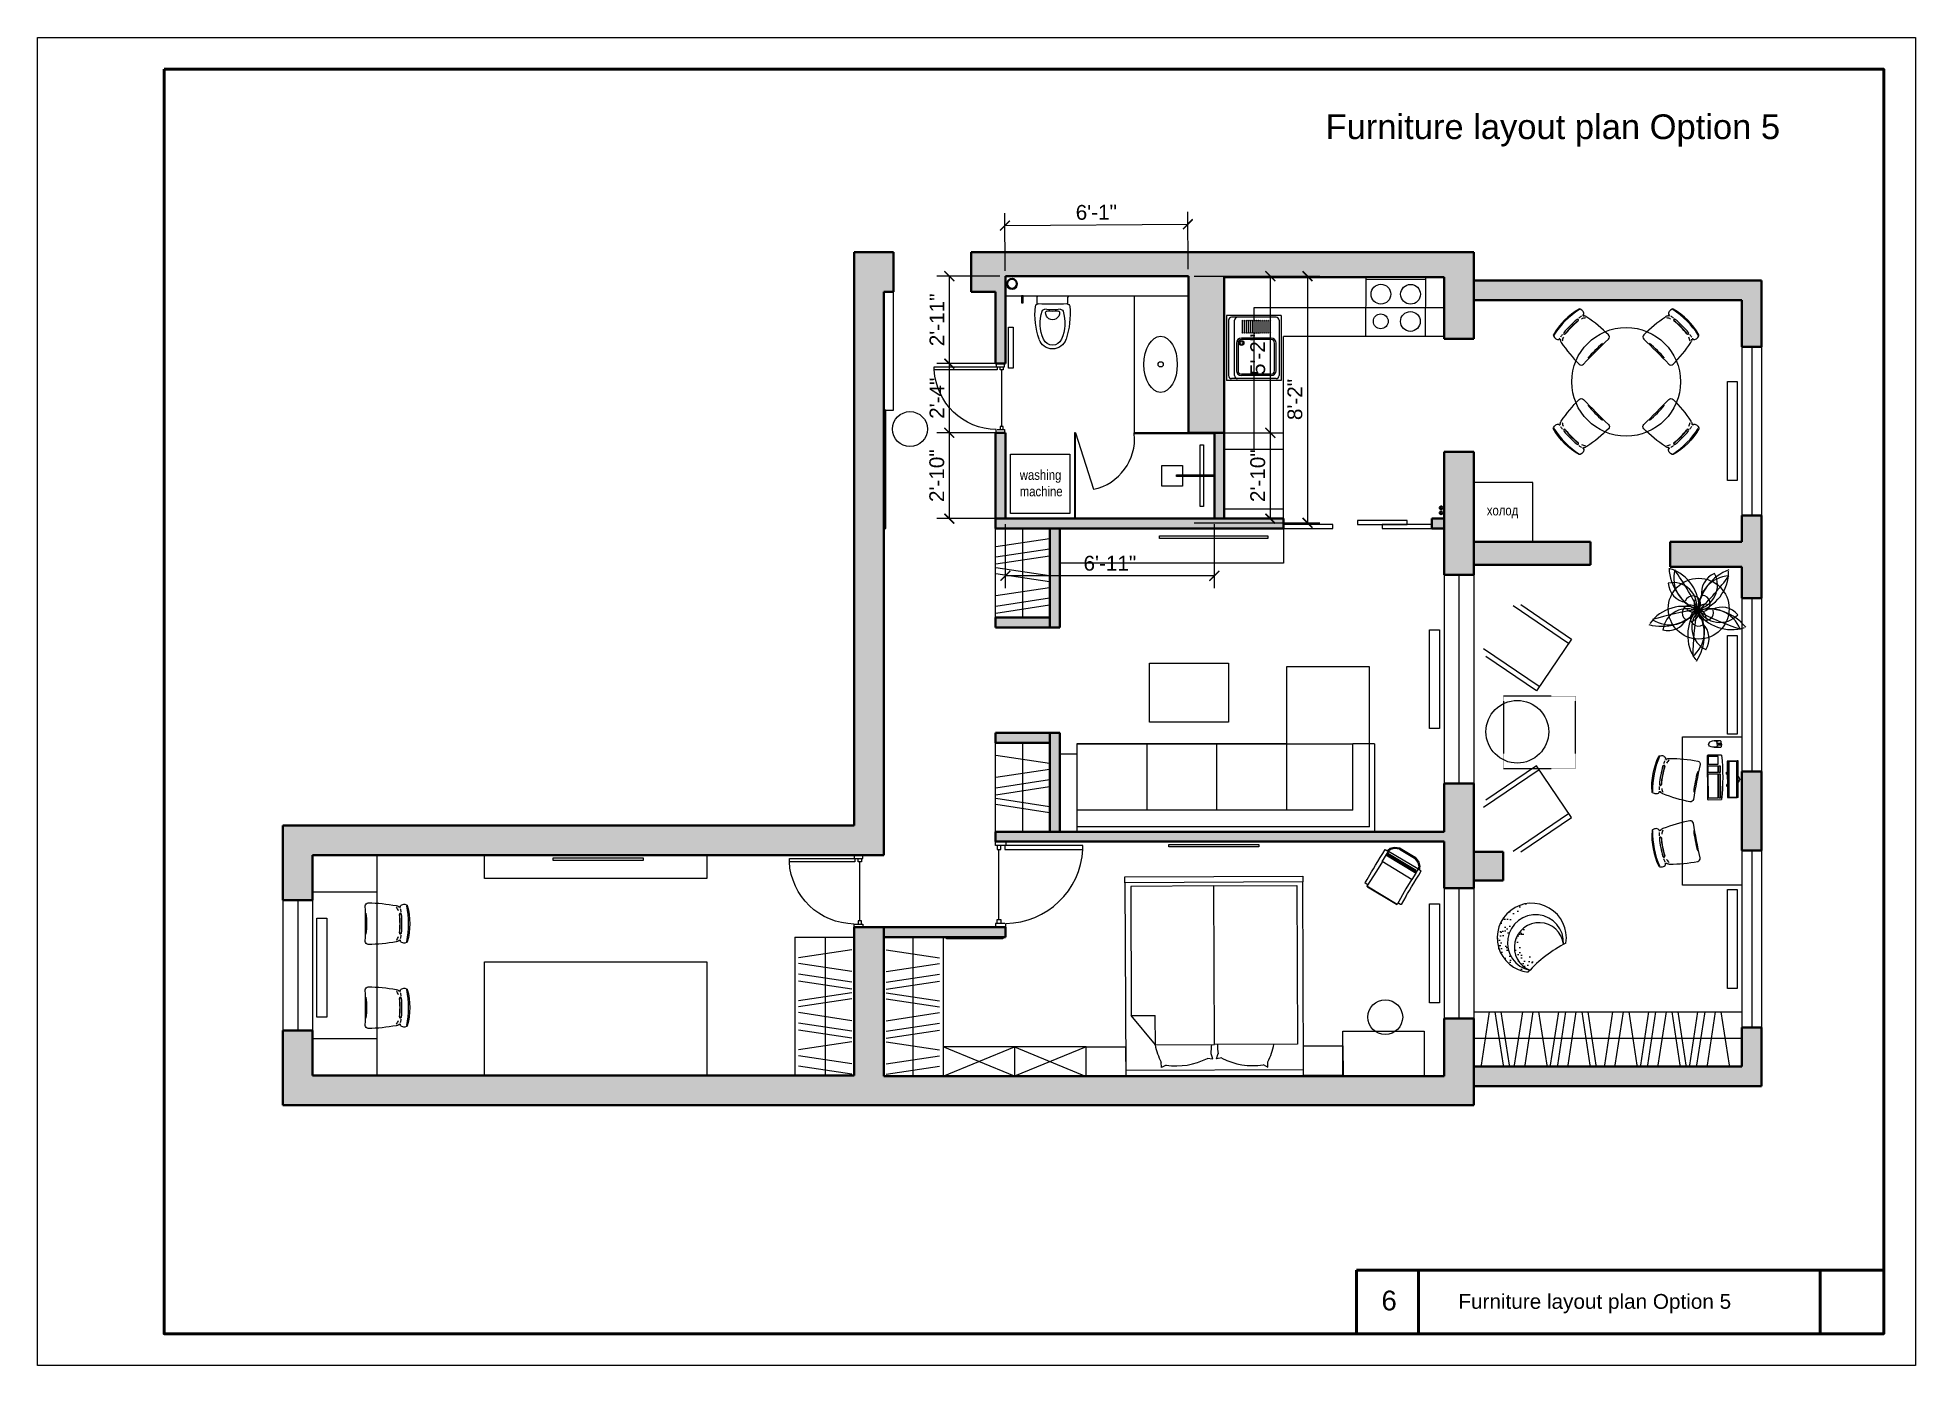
# Model space of a CAD drawing. Header units: millimetres. Extents: x -113694 to 67403, y -186630 to 63734.
# Drawn here: x -4067 to 14939, y -186630 to -173191 of the extents above; entities that cross this region are included whole.
import ezdxf

# ---------------------------------------------------------------- set-up
doc = ezdxf.new("R2010")
doc.units = ezdxf.units.MM
doc.header["$PDMODE"] = 3
doc.linetypes.add('ACAD_ISO03W100', pattern=[30, 12, -18])
doc.linetypes.add('DASHED2', pattern=[0.375, 0.25, -0.125])
for name, color, linetype, lineweight in [('0.5', 7, 'Continuous', 50), ('01 прерыпистая', 150, 'ACAD_ISO03W100', 20), ('07 размеры 0.2', 163, 'Continuous', 20), ('DVERI', 11, 'Continuous', 13), ('LEST', 32, 'Continuous', 15), ('MEBLEA', 5, 'Continuous', 18), ('Nadpisi', 240, 'Continuous', 9), ('STEN', 7, 'Continuous', 40), ('текст', 7, 'Continuous', 18)]:
    doc.layers.add(name, color=color, linetype=linetype, lineweight=lineweight)
for name, color, linetype in [('B-FURNITURE', 22, 'Continuous'), ('mebel', 5, 'Continuous'), ('RAZMER', 7, 'Continuous')]:
    doc.layers.add(name, color=color, linetype=linetype)
doc.layers.add('mobilier st', color=7, linetype='Continuous', lineweight=25, true_color=0xb5f6ac)
doc.styles.get("Standard").update_dxf_attribs({"font": 'arial.ttf'})
doc.dimstyles.new('Copy(2) of ISO-25', dxfattribs={"dimtxt": 150, "dimasz": 100, "dimexe": 125, "dimexo": 55, "dimgap": 50, "dimtad": 1, "dimdec": 0, "dimlfac": 0.03937, "dimlunit": 4, "dimtxsty": 'Standard', "dimblk": 'ARCHTICK', "dimcen": 200, "dimadec": 0, "dimazin": 0, "dimtfac": 1, "dimtdec": 0, "dimtmove": 1, "dimatfit": 3, "dimfxl": 1, "dimarcsym": 0})
picture_1 = doc.add_image_def('image1.jpg', size_in_pixel=(3000, 3000))

msp = doc.modelspace()

# ---------------------------------------------------------------- texts
for height, p in [(250, (8968.8, -174218.6)), (150, (10313.3, -186056.6))]:
    msp.add_text('Furniture layout plan Option 5', height=height).set_placement(p)
at = {"layer": 'mebel', "linetype": 'Continuous', "lineweight": 13, "char_height": 100, "attachment_point": 1}
for s, insert in [('{\\fArial Narrow|b0|i0|c0|p34;washing\\Pmachine}', (5874.4, -177567.2)), ('{\\fArial Narrow|b0|i0|c204|p34;холод}', (10601, -177926.7))]:
    msp.add_mtext_dynamic_manual_height_columns(s, width=2930.267, gutter_width=12.5, heights=[0], dxfattribs=dict(at, insert=insert))
at = {"layer": 'текст', "insert": (9534.6, -185872.4), "char_height": 200, "attachment_point": 1}
msp.add_mtext_dynamic_manual_height_columns('6', width=580.946, gutter_width=12.5, heights=[0], dxfattribs=at)

# ---------------------------------------------------------------- blocks, each defined once
blk = doc.blocks.new('К')
at = {"layer": 'mebel'}
for p, q in [((2793, -708), (3093, -708)), ((2793, -1108), (2793, -708)), ((2793, -708), (3093, -708)), ((3093, -708), (3093, -1108)), ((3033, -1108), (1133, -1108)), ((1133, -1108), (1133, -2908)), ((3093, -1108), (2793, -1108)), ((3093, -1108), (2793, -1108)), ((3005, -1469), (2951, -1468)), ((2980, -1518), (3005, -1469)), ((2918, -1989), (2867, -1972)), ((2918, -2027), (2867, -2044)), ((2911, -1934), (2918, -1989)), ((2911, -2082), (2918, -2027)), ((2775, -2606), (2478, -2849)), ((2478, -2849), (2478, -2606)), ((2775, -2606), (2478, -2606)), ((3005, -2547), (2951, -2548)), ((2980, -2497), (3005, -2547)), ((1133, -2908), (3033, -2908)), ((2793, -2908), (3093, -2908)), ((2793, -3308), (2793, -2908)), ((2793, -2908), (3093, -2908)), ((3093, -2908), (3093, -3308)), ((3093, -3308), (2793, -3308))]:
    blk.add_line(p, q, dxfattribs=at)
for points in [[(1133, -2908), (1073, -2908), (1073, -1108), (1133, -1108)], [(3033, -2908), (3093, -2908), (3093, -1108), (3033, -1108)]]:
    blk.add_lwpolyline(points, close=True, dxfattribs=at)
for points in [[(2775, -1168), (2775, -2008), (1170, -2008), (1170, -1168), (2775, -1168)], [(2775, -2606), (2775, -2008), (1170, -2008), (1170, -2849), (2478, -2849)]]:
    blk.add_lwpolyline(points, dxfattribs=at)
for centre, start, end in [((2641, -2074), 62.8708, 78.6112), ((2308, -1624), 332.8708, 8.9344), ((2770, -1298), 270.4421, 278.2141), ((2770, -2718), 81.7859, 89.5579), ((2308, -2392), 351.0656, 27.1292), ((2641, -1942), 281.3888, 297.1292)]:
    blk.add_arc(centre, 681, start, end, dxfattribs=at)
blk = doc.blocks.new('*U298')
at = {"color": 132, "lineweight": 13}
for p, q in [((40, 53), (0, 53)), ((0, 53), (0, -53)), ((40, -44), (40, 53)), ((81, 17), (807, 17)), ((807, 37), (807, -3)), ((847, 37), (807, 37)), ((847, -3), (847, 37)), ((888, 53), (888, -53)), ((0, -53), (40, -53)), ((807, -3), (847, -3)), ((888, -53), (847, -53)), ((807, -851), (847, -851))]:
    blk.add_line(p, q, dxfattribs=at)
at = {"color": 132, "lineweight": 13, "extrusion": (0, 0, -1)}
for p, q in [((40, -3), (40, 37)), ((40, 37), (81, 37)), ((81, 37), (81, -3)), ((847, -53), (847, 53)), ((847, 53), (888, 53)), ((81, -3), (40, -3)), ((807, -44), (807, -851)), ((847, -44), (807, -44)), ((847, -851), (847, -44))]:
    blk.add_line(p, q, dxfattribs=at)
at = {"color": 132, "lineweight": 13}
blk.add_arc((849, -43), 809, 180.7498, 267.0036, dxfattribs=at)
blk = doc.blocks.new('m_62')
for p, q in [((-26.133573, -1.707077), (-25.478005, 1.160455)), ((-25.632298, -1.821136), (-25.007057, 0.954247)), ((-25.478005, 1.160455), (-23.761814, 3.658938)), ((-25.007057, 0.954247), (-23.394215, 3.299642)), ((-20.299363, 4.335547), (-24.12368, -12.513614)), ((-23.761814, 3.658938), (-21.992796, 4.925037)), ((-23.394215, 3.299642), (-21.807545, 4.445815)), ((-19.303566, 3.727436), (-22.972339, -12.436414)), ((-22.53794, -12.780619), (-18.763256, 3.849864)), ((-22.488576, -12.790489), (-18.709033, 3.861404)), ((-18.332082, 4.170895), (-22.277712, -13.212705)), ((-18.446558, 3.80168), (-22.226101, -12.850213)), ((-22.015237, -13.272428), (-18.069631, 4.111195)), ((-21.992796, 4.925037), (-20.127004, 5.137825)), ((-21.807545, 4.445815), (-20.244825, 4.618788)), ((-20.276588, 4.478812), (-20.308619, 4.337645)), ((-20.308619, 4.337645), (-20.286768, 4.332662)), ((-19.903665, 6.121826), (-20.276588, 4.478812)), ((-20.106518, 4.463124), (-18.4511, 4.086495)), ((-19.871604, 6.262994), (-19.903665, 6.121826)), ((-17.497611, 5.722857), (-19.871604, 6.262994)), ((-18.763256, 3.849864), (-19.303566, 3.727436)), ((-18.763256, 3.849864), (-18.714183, 3.838706)), ((-18.709033, 3.861404), (-18.446558, 3.80168)), ((-18.446558, 3.80168), (-18.417382, 3.795052)), ((-18.378001, -14.099979), (-14.432376, 3.283644)), ((-18.069631, 4.111195), (-18.332082, 4.170895)), ((-14.432376, 3.283644), (-18.069631, 4.111195)), ((-15.167945, 5.192828), (-17.497611, 5.722857)), ((-12.908619, 4.678774), (-15.167945, 5.192828)), ((-14.860838, 3.381109), (-14.804202, 3.368235)), ((-14.493459, 3.014588), (-8.815014, 1.722646)), ((-10.745632, 4.186654), (-12.908619, 4.678774)), ((-8.720141, 3.725815), (-10.745632, 4.186654)), ((-8.815014, 1.722646), (0, 0)), ((-6.869214, 3.304696), (-8.720141, 3.725815)), ((-5.212718, 2.927804), (-6.869214, 3.304696)), ((-5.212718, 2.927804), (-0.590282, 1.876116)), ((0, 0), (-3.94563, -17.383623)), ((-0.478708, 1.702285), (-0.822609, 0.187159)), ((-0.590282, 1.876116), (-0.478708, 1.702285)), ((0.022948, -0.005221), (0, 0)), ((-27.44075, -7.490015), (-26.133573, -1.707077)), ((-27.44075, -7.490015), (-26.906567, -10.384226)), ((-26.926857, -7.500863), (-26.427173, -10.199451)), ((-26.924434, -7.513949), (-25.632298, -1.821136)), ((-3.922683, -17.388844), (0.022948, -0.005221)), ((-0.059813, -0.38166), (-3.839355, -17.033577)), ((-3.816384, -17.038798), (-0.036841, -0.386882)), ((-0.036841, -0.386882), (-0.062352, -0.381064)), ((-0.062352, -0.381064), (-0.059813, -0.38166)), ((-0.059813, -0.38166), (-0.036841, -0.386882)), ((-26.906567, -10.384226), (-25.77998, -12.193441)), ((-26.427173, -10.199451), (-25.421047, -11.826253)), ((-25.77998, -12.193441), (-24.261331, -13.088727)), ((-25.421047, -11.826253), (-24.144363, -12.573433)), ((-24.571365, -14.454651), (-24.134349, -12.529325)), ((-22.197365, -14.994788), (-24.571365, -14.454651)), ((-24.134349, -12.529325), (-22.221386, -12.964559)), ((-24.12368, -12.513614), (-22.31909, -12.924194)), ((-22.31909, -12.924194), (-23.991429, -12.543702)), ((-23.991429, -12.543702), (-23.298096, -12.70144)), ((-22.972339, -12.436414), (-22.53794, -12.780619)), ((-22.53794, -12.780619), (-22.197365, -12.858128)), ((-22.488576, -12.790489), (-22.226101, -12.850213)), ((-22.197365, -12.856865), (-22.488576, -12.790489)), ((-22.277712, -13.212705), (-18.378001, -14.099979)), ((-22.226101, -12.850213), (-22.197365, -12.856865)), ((-19.8677, -15.524816), (-22.197365, -14.994788)), ((-17.60835, -16.038871), (-19.8677, -15.524816)), ((-18.378001, -14.099979), (-18.788427, -14.006591)), ((-18.321681, -13.851809), (-12.642336, -15.143967)), ((-15.445387, -16.530991), (-17.60835, -16.038871)), ((-13.419896, -16.99183), (-15.445387, -16.530991)), ((-11.568945, -17.412949), (-13.419896, -16.99183)), ((-12.642336, -15.143967), (-3.922683, -17.388844)), ((-9.912449, -17.789841), (-11.568945, -17.412949)), ((-8.470291, -18.117976), (-9.912449, -17.789841)), ((-7.270682, -18.390894), (-8.470291, -18.117976)), ((-6.334716, -18.603849), (-7.270682, -18.390894)), ((-5.671483, -18.754721), (-6.334716, -18.603849)), ((-5.290013, -18.841529), (-5.671483, -18.754721)), ((-5.114382, -18.733025), (-5.290013, -18.841529)), ((-4.765749, -17.197013), (-5.114382, -18.733025)), ((-3.841918, -17.032981), (-3.816384, -17.038798))]:
    blk.add_line(p, q)
blk = doc.blocks.new('*U300')
at = {"color": 132, "lineweight": 13}
for p, q in [((34, 45), (0, 45)), ((0, 45), (0, -45)), ((34, -37), (34, 45)), ((68, 14), (679, 14)), ((679, 31), (679, -3)), ((713, 31), (679, 31)), ((713, -3), (713, 31)), ((747, 45), (747, -45)), ((0, -45), (34, -45)), ((679, -3), (713, -3)), ((747, -45), (713, -45)), ((679, -715), (713, -715))]:
    blk.add_line(p, q, dxfattribs=at)
at = {"color": 132, "lineweight": 13, "extrusion": (0, 0, -1)}
for p, q in [((34, -3), (34, 31)), ((34, 31), (68, 31)), ((68, 31), (68, -3)), ((713, -45), (713, 45)), ((713, 45), (747, 45)), ((68, -3), (34, -3)), ((679, -37), (679, -715)), ((713, -37), (679, -37)), ((713, -715), (713, -37))]:
    blk.add_line(p, q, dxfattribs=at)
at = {"color": 132, "lineweight": 13}
blk.add_arc((714, -36), 680, 180.7498, 267.0036, dxfattribs=at)
blk = doc.blocks.new('WC_PLAN')
for p, q in [((0, 145), (0, -145)), ((83, 156), (12, 156)), ((83, -156), (12, -156))]:
    blk.add_line(p, q)
for centre, radius, start, end in [((12, 145), 11.7, 90, 180), ((108, 147), 26.7, 95.7276, 181.453), ((-5668, 0), 5751, 358.547, 1.453), ((185, -620), 798, 71.4274, 95.7276), ((162, 81), 26.7, 107.6899, 188.4576), ((-380, 0), 521, 351.5424, 8.4576), ((168, 55), 15.6, 94.2036, 187.252), ((-261, 0), 417, 352.748, 7.252), ((276, -277), 402, 66.062, 107.6899), ((172, 0), 70.4, 265.7964, 94.2036), ((394, 0), 143, 288.5726, 71.4274), ((399, 0), 99, 293.938, 66.062), ((12, -145), 11.7, 180, 270), ((108, -147), 26.7, 178.547, 264.2724), ((185, 620), 798, 264.2724, 288.5726), ((162, -81), 26.7, 171.5424, 252.3101), ((168, -55), 15.6, 172.748, 265.7964), ((276, 277), 402, 252.3101, 293.938)]:
    blk.add_arc(centre, radius, start, end)
blk = doc.blocks.new('COOKER')
at = {"linetype": 'Continuous'}
h = blk.add_hatch(dxfattribs=at)
h.set_pattern_fill('EMPTY_FILL', color=0, scale=1000000000.0, style=0)
h.set_pattern_definition([(0, (1000000000, 1000000000), (0, 1000000000), [0.01, -1000000000])])
h.paths.add_polyline_path([(-300, 0), (-300, -600), (300, -600), (300, 0)], flags=0)
at = {"layer": 'MEBLEA', "color": 0, "linetype": 'ByBlock'}
for p, q in [((-300, 0), (300, 0)), ((-300, -600), (-300, 0)), ((300, 0), (300, -600)), ((-300, -25), (300, -25)), ((300, -600), (-300, -600))]:
    blk.add_line(p, q, dxfattribs=at)
for centre, radius in [((-150, -175), 100), ((150, -175), 100), ((-150, -450), 75), ((150, -450), 100)]:
    blk.add_circle(centre, radius, dxfattribs=at)
blk = doc.blocks.new('*U301')
at = {"color": 132, "lineweight": 13}
for p, q in [((33, 43), (0, 43)), ((0, 43), (0, -43)), ((33, -35), (33, 43)), ((65, 14), (651, 14)), ((651, 30), (651, -3)), ((683, 30), (651, 30)), ((683, -3), (683, 30)), ((716, 43), (716, -43)), ((0, -43), (33, -43)), ((651, -3), (683, -3)), ((716, -43), (683, -43)), ((651, -686), (683, -686))]:
    blk.add_line(p, q, dxfattribs=at)
at = {"color": 132, "lineweight": 13, "extrusion": (0, 0, -1)}
for p, q in [((33, -3), (33, 30)), ((33, 30), (65, 30)), ((65, 30), (65, -3)), ((683, -43), (683, 43)), ((683, 43), (716, 43)), ((65, -3), (33, -3)), ((651, -35), (651, -686)), ((683, -35), (651, -35)), ((683, -686), (683, -35))]:
    blk.add_line(p, q, dxfattribs=at)
at = {"color": 132, "lineweight": 13}
blk.add_arc((685, -34), 652, 180.7498, 267.0036, dxfattribs=at)
blk = doc.blocks.new('_ArchTick')
at = {"color": 0, "linetype": 'ByBlock', "const_width": 0.15}
blk.add_lwpolyline([(-0.5, -0.5), (0.5, 0.5)], dxfattribs=at)
blk = doc.blocks.new('*D345')
at = {"layer": 'Defpoints', "color": 0, "ltscale": 3, "transparency": 16777216}
for p in [(7575, -175080), (5728, -175606), (7579, -175591)]:
    blk.add_point(p, dxfattribs=at)
at = {"layer": 'RAZMER', "color": 0, "lineweight": -2, "ltscale": 3, "transparency": 16777216}
for p, q in [((5728, -175551), (5723, -174969)), ((7579, -175536), (7574, -174955)), ((5724, -175094), (7575, -175080))]:
    blk.add_line(p, q, dxfattribs=at)
at = {"layer": 'RAZMER', "color": 0, "lineweight": -2, "ltscale": 3, "transparency": 16777216, "xscale": 100, "yscale": 100, "zscale": 100}
for p, rotation in [((5724, -175094), 180.4501229999646), ((7575, -175080), 0.450122999964658)]:
    blk.add_blockref('_ArchTick', p, dxfattribs=dict(at, rotation=rotation))
at = {"layer": 'RAZMER', "color": 0, "ltscale": 3, "transparency": 16777216, "insert": (6649, -174960), "char_height": 150, "attachment_point": 5, "rotation": 0.4501}
blk.add_mtext('6\'-1"', dxfattribs=at)
blk = doc.blocks.new('*D346')
at = {"layer": 'Defpoints', "color": 0, "ltscale": 3, "transparency": 16777216}
for p in [(5728, -175606), (5161, -176491), (5728, -176491)]:
    blk.add_point(p, dxfattribs=at)
at = {"layer": 'RAZMER', "color": 0, "lineweight": -2, "ltscale": 3, "transparency": 16777216}
for p, q in [((5673, -175606), (5036, -175606)), ((5161, -175606), (5161, -176491)), ((5673, -176491), (5036, -176491))]:
    blk.add_line(p, q, dxfattribs=at)
at = {"layer": 'RAZMER', "color": 0, "lineweight": -2, "ltscale": 3, "transparency": 16777216, "xscale": 100, "yscale": 100, "zscale": 100}
for p, rotation in [((5161, -175606), 90), ((5161, -176491), 270)]:
    blk.add_blockref('_ArchTick', p, dxfattribs=dict(at, rotation=rotation))
at = {"layer": 'RAZMER', "color": 0, "ltscale": 3, "transparency": 16777216, "insert": (5036, -176048), "char_height": 150, "attachment_point": 5, "rotation": 90}
blk.add_mtext('2\'-11"', dxfattribs=at)
blk = doc.blocks.new('*D347')
at = {"layer": 'Defpoints', "color": 0, "ltscale": 3, "transparency": 16777216}
for p in [(5728, -176491), (5161, -177191), (5728, -177191)]:
    blk.add_point(p, dxfattribs=at)
at = {"layer": 'RAZMER', "color": 0, "lineweight": -2, "ltscale": 3, "transparency": 16777216}
for p, q in [((5673, -176491), (5036, -176491)), ((5161, -176491), (5161, -177191)), ((5673, -177191), (5036, -177191))]:
    blk.add_line(p, q, dxfattribs=at)
at = {"layer": 'RAZMER', "color": 0, "lineweight": -2, "ltscale": 3, "transparency": 16777216, "xscale": 100, "yscale": 100, "zscale": 100}
for p, rotation in [((5161, -176491), 90), ((5161, -177191), 270)]:
    blk.add_blockref('_ArchTick', p, dxfattribs=dict(at, rotation=rotation))
at = {"layer": 'RAZMER', "color": 0, "ltscale": 3, "transparency": 16777216, "insert": (5036, -176841), "char_height": 150, "attachment_point": 5, "rotation": 90}
blk.add_mtext('2\'-4"', dxfattribs=at)
blk = doc.blocks.new('*D348')
at = {"layer": 'Defpoints', "color": 0, "ltscale": 3, "transparency": 16777216}
for p in [(5728, -177191), (5161, -178060), (5728, -178060)]:
    blk.add_point(p, dxfattribs=at)
at = {"layer": 'RAZMER', "color": 0, "lineweight": -2, "ltscale": 3, "transparency": 16777216}
for p, q in [((5673, -177191), (5036, -177191)), ((5161, -177191), (5161, -178060)), ((5673, -178060), (5036, -178060))]:
    blk.add_line(p, q, dxfattribs=at)
at = {"layer": 'RAZMER', "color": 0, "lineweight": -2, "ltscale": 3, "transparency": 16777216, "xscale": 100, "yscale": 100, "zscale": 100}
for p, rotation in [((5161, -177191), 90), ((5161, -178060), 270)]:
    blk.add_blockref('_ArchTick', p, dxfattribs=dict(at, rotation=rotation))
at = {"layer": 'RAZMER', "color": 0, "ltscale": 3, "transparency": 16777216, "insert": (5035, -177625), "char_height": 150, "attachment_point": 5, "rotation": 90}
blk.add_mtext('2\'-10"', dxfattribs=at)
blk = doc.blocks.new('*D349')
at = {"layer": 'Defpoints', "color": 0, "ltscale": 3, "transparency": 16777216}
for p in [(7583, -175606), (7583, -177191), (8410, -177191)]:
    blk.add_point(p, dxfattribs=at)
at = {"layer": 'RAZMER', "color": 0, "lineweight": -2, "ltscale": 3, "transparency": 16777216}
for p, q in [((7638, -175606), (8535, -175606)), ((8410, -175606), (8410, -177191)), ((7638, -177191), (8535, -177191))]:
    blk.add_line(p, q, dxfattribs=at)
at = {"layer": 'RAZMER', "color": 0, "lineweight": -2, "ltscale": 3, "transparency": 16777216, "xscale": 100, "yscale": 100, "zscale": 100}
for p, rotation in [((8410, -175606), 90), ((8410, -177191), 270)]:
    blk.add_blockref('_ArchTick', p, dxfattribs=dict(at, rotation=rotation))
at = {"layer": 'RAZMER', "color": 0, "ltscale": 3, "transparency": 16777216, "insert": (8283, -176398), "char_height": 150, "attachment_point": 5, "rotation": 90}
blk.add_mtext('5\'-2"', dxfattribs=at)
blk = doc.blocks.new('*D350')
at = {"layer": 'Defpoints', "color": 0, "ltscale": 3, "transparency": 16777216}
for p in [(7843, -177191), (7843, -178060), (8410, -178060)]:
    blk.add_point(p, dxfattribs=at)
at = {"layer": 'RAZMER', "color": 0, "lineweight": -2, "ltscale": 3, "transparency": 16777216}
for p, q in [((7898, -177191), (8535, -177191)), ((8410, -177191), (8410, -178060)), ((7898, -178060), (8535, -178060))]:
    blk.add_line(p, q, dxfattribs=at)
at = {"layer": 'RAZMER', "color": 0, "lineweight": -2, "ltscale": 3, "transparency": 16777216, "xscale": 100, "yscale": 100, "zscale": 100}
for p, rotation in [((8410, -177191), 90), ((8410, -178060), 270)]:
    blk.add_blockref('_ArchTick', p, dxfattribs=dict(at, rotation=rotation))
at = {"layer": 'RAZMER', "color": 0, "ltscale": 3, "transparency": 16777216, "insert": (8283, -177625), "char_height": 150, "attachment_point": 5, "rotation": 90}
blk.add_mtext('2\'-10"', dxfattribs=at)
blk = doc.blocks.new('*D351')
at = {"layer": 'Defpoints', "color": 0, "ltscale": 3, "transparency": 16777216}
for p in [(5728, -178060), (7843, -178060), (5728, -178638)]:
    blk.add_point(p, dxfattribs=at)
at = {"layer": 'RAZMER', "color": 0, "lineweight": -2, "ltscale": 3, "transparency": 16777216}
for p, q in [((5728, -178115), (5728, -178763)), ((7843, -178115), (7843, -178763)), ((7843, -178638), (5728, -178638))]:
    blk.add_line(p, q, dxfattribs=at)
at = {"layer": 'RAZMER', "color": 0, "lineweight": -2, "ltscale": 3, "transparency": 16777216, "xscale": 100, "yscale": 100, "zscale": 100, "rotation": 180}
blk.add_blockref('_ArchTick', (5728, -178638), dxfattribs=at)
at = {"layer": 'RAZMER', "color": 0, "lineweight": -2, "ltscale": 3, "transparency": 16777216, "xscale": 100, "yscale": 100, "zscale": 100}
blk.add_blockref('_ArchTick', (7843, -178638), dxfattribs=at)
at = {"layer": 'RAZMER', "color": 0, "ltscale": 3, "transparency": 16777216, "insert": (6786, -178512), "char_height": 150, "attachment_point": 5}
blk.add_mtext('6\'-11"', dxfattribs=at)
blk = doc.blocks.new('*D352')
at = {"layer": 'Defpoints', "color": 0, "ltscale": 3, "transparency": 16777216}
for p in [(7583, -175606), (7583, -178102), (8786, -178102)]:
    blk.add_point(p, dxfattribs=at)
at = {"layer": 'RAZMER', "color": 0, "lineweight": -2, "ltscale": 3, "transparency": 16777216}
for p, q in [((7638, -175606), (8911, -175606)), ((8786, -175606), (8786, -178102)), ((7638, -178102), (8911, -178102))]:
    blk.add_line(p, q, dxfattribs=at)
at = {"layer": 'RAZMER', "color": 0, "lineweight": -2, "ltscale": 3, "transparency": 16777216, "xscale": 100, "yscale": 100, "zscale": 100}
for p, rotation in [((8786, -175606), 90), ((8786, -178102), 270)]:
    blk.add_blockref('_ArchTick', p, dxfattribs=dict(at, rotation=rotation))
at = {"layer": 'RAZMER', "color": 0, "ltscale": 3, "transparency": 16777216, "insert": (8659, -176854), "char_height": 150, "attachment_point": 5, "rotation": 90}
blk.add_mtext('8\'-2"', dxfattribs=at)
blk = doc.blocks.new('Stul3')
at = {"layer": 'Nadpisi', "ltscale": 0.02}
h = blk.add_hatch(dxfattribs=at)
h.set_pattern_fill('AR-SAND', color=256, scale=2, style=0)
h.set_pattern_definition([(37.5, (-176830.11, -74253.66), (-3.200063, 97.882647), [0, -77.216, 0, -86.36, 0, -82.55]), (7.5, (-176830.11, -74253.66), (89.90466, 143.36502), [0, -41.656, 0, -69.596, 0, -26.67]), (327.5, (-176892.59, -74253.66), (158.198474, 0.287437), [0, -25.4, 0, -91.44, 0, -119.38]), (317.5, (-176892.59, -74253.66), (152.71129, 44.58586), [0, -12.7, 0, -59.944, 0, -68.58])])
h.paths.add_polyline_path([(-72, 485), (-21, 515), (36, 515), (81, 547), (231, 495, 0.978128), (-243, -22, -0.005019), (-216, -17, -0.479569), (-135, 418), (-149, 445), (-78, 455)])
h.paths.add_polyline_path([(-106, 244), (-106, 300), (-39, 300), (-1, 359, 0.578968), (-216, -17, -0.039914), (0, 0), (-168, 40), (-118, 95), (-128, 154), (-175, 197)], flags=17)
for centre, radius, start, end in [((0, 231), 350, 313.7856, 226.2144), ((-1, 168), 284, 319.2949, 220.7491), ((0, 109), 250, 329.8611, 210.417), ((0, -1357), 1357, 79.7069, 100.2931)]:
    blk.add_arc(centre, radius, start, end, dxfattribs=at)
blk = doc.blocks.new('Comp 01')
at = {"layer": 'B-FURNITURE'}
for points in [[(49360, 83983), (49730, 83983)], [(49360, 83983), (49360, 83974)], [(49725, 83970), (49725, 83889), (49365, 83889), (49365, 83970)], [(49473, 83867), (49493, 83867)], [(49597, 83867), (49616, 83867)], [(49730, 83983), (49730, 83974)]]:
    blk.add_lwpolyline(points, dxfattribs=at)
for points in [[(49360, 83974), (49730, 83974), (49730, 83874), (49360, 83874)], [(49364, 83970), (49726, 83970), (49726, 83887), (49364, 83887)]]:
    blk.add_lwpolyline(points, close=True, dxfattribs=at)
at = {"layer": 'B-FURNITURE', "ltscale": 600}
for points in [[(49789, 83815), (49789, 83681, -0.414214), (49779, 83671), (49349, 83671, -0.414214), (49339, 83681), (49339, 83815)], [(49901, 83815), (49873, 83812, 0.305342), (49868, 83807), (49866, 83758, 0.129908), (49881, 83695, 0.287576), (49901, 83684, 0.554561)], [(49901, 83815), (49929, 83812, -0.305342), (49934, 83807), (49936, 83758, -0.129908), (49921, 83695, -0.287576), (49901, 83684, -0.554561)]]:
    blk.add_lwpolyline(points, format="xyb", dxfattribs=at)
at = {"layer": 'B-FURNITURE', "color": 253, "ltscale": 600}
for points in [[(49599, 83789), (49599, 83803), (49354, 83803), (49354, 83789)], [(49354, 83789), (49599, 83789)], [(49354, 83780), (49354, 83681), (49599, 83681)], [(49354, 83780), (49599, 83780)], [(49599, 83681), (49599, 83780)], [(49681, 83789), (49681, 83803), (49615, 83803), (49615, 83789)], [(49615, 83789), (49681, 83789)], [(49615, 83780), (49681, 83780)], [(49615, 83780), (49615, 83681), (49681, 83681)], [(49681, 83681), (49681, 83780)], [(49775, 83681), (49697, 83681), (49697, 83780)], [(49697, 83780), (49775, 83780)], [(49775, 83780), (49775, 83681)]]:
    blk.add_lwpolyline(points, dxfattribs=at)
for points in [[(49868, 83807, -0.060586), (49869, 83726, 1.11092)], [(49896, 83772, 0.218143), (49871, 83765, -2.120989)], [(49906, 83772, -0.218143), (49931, 83765, 2.120989)], [(49934, 83807, 0.060586), (49933, 83726, -1.11092)]]:
    blk.add_lwpolyline(points, format="xyb", dxfattribs=at)
at = {"layer": 'B-FURNITURE', "ltscale": 600}
blk.add_arc((49564, 81541), 2286, 84.3504, 95.6496, dxfattribs=at)
at = {"layer": 'B-FURNITURE'}
for start_param, end_param in [(7.484941, 7.521351), (5.879736, 6.686635), (5.045019, 5.08143)]:
    blk.add_ellipse((49545, 83803), major_axis=(0, 196), ratio=0.385319, start_param=start_param, end_param=end_param, dxfattribs=at)
at = {"layer": 'B-FURNITURE', "color": 253, "ltscale": 600}
for centre, major_axis, ratio in [((49901, 83791), (0, 23.7), 0.333544), ((49901, 83794), (0, 10.5), 0.431937)]:
    blk.add_ellipse(centre, major_axis=major_axis, ratio=ratio, dxfattribs=at)
at = {"layer": 'B-FURNITURE'}
for points in [[(49494, 83874), (49493, 83871), (49493, 83869), (49493, 83867)], [(49597, 83867), (49597, 83869), (49596, 83871), (49596, 83874)]]:
    blk.add_open_spline(points, degree=3, dxfattribs=at)
blk = doc.blocks.new('z_11')
blk.add_circle((24, 531), 308)
for centre, radius, start, end in [((-239, 548), 247, 350.9033, 100.7567), ((-76, 804), 210, 183.578, 261.5175), ((215, 965), 492, 182.7195, 246.0124), ((-391, 536), 419, 356.3011, 72.4309), ((93, 840), 322, 165.1022, 256.7123), ((-2926, -967), 3302, 26.9033, 34.9112), ((-33, 768), 247, 278.9033, 28.7567), ((-92, 908), 419, 284.3011, 0.4309), ((504, 465), 492, 110.7195, 174.0124), ((347, 542), 322, 93.1022, 184.7123), ((-2304, 2854), 3302, 314.9033, 322.9112), ((261, 691), 210, 111.578, 189.5175), ((-37, 579), 81.4, 222.0821, 159.8201), ((58, 584), 81.4, 150.0821, 87.8201), ((93, 495), 81.4, 78.0821, 15.8201), ((-351, 845), 492, 254.7195, 318.0124), ((-130, 136), 419, 68.3011, 144.4309), ((-270, 690), 322, 237.1022, 328.7123), ((516, -2739), 3302, 98.9033, 106.9112), ((-94, 284), 247, 62.9033, 172.7567), ((-288, 519), 210, 255.578, 333.5175), ((-61, 486), 81.4, 294.0821, 231.8201), ((331, 261), 419, 140.3011, 216.4309), ((20, 435), 81.4, 6.0821, 303.8201), ((201, 340), 247, 134.9033, 244.7567), ((-239, 299), 322, 309.1022, 40.7123), ((3265, -13), 3302, 170.9033, 178.9112), ((1, 508), 15.4, 30.0124, 106.8372), ((-411, 270), 492, 326.7195, 30.0124), ((355, 738), 419, 212.3011, 288.4309), ((18, 501), 15.4, 102.0124, 178.8372), ((3, 526), 15.4, 318.0124, 34.8372), ((117, 35), 492, 38.7195, 102.0124), ((21, 530), 15.4, 246.0124, 322.8372), ((30, 514), 15.4, 174.0124, 250.8372), ((142, 208), 322, 21.1022, 112.7123), ((1522, 3444), 3302, 242.9033, 250.9112), ((239, 639), 247, 206.9033, 316.7567), ((258, 336), 210, 39.578, 117.5175), ((-81, 229), 210, 327.578, 45.5175)]:
    blk.add_arc(centre, radius, start, end)

# ---------------------------------------------------------------- dimensions: what is measured, and where the dimension line sits
at = {"layer": 'RAZMER', "ltscale": 3}
dim = msp.add_aligned_dim(p1=(5728.4, -175605.8), p2=(7579.1, -175591.2), distance=511.6, dimstyle='Copy(2) of ISO-25', dxfattribs=at)
dim.commit()
dim.dimension.update_dxf_attribs({"geometry": '*D345', "text_midpoint": (6648.7, -174960.4)})
for base, p1, p2, picture, middle in [((5161.4, -176490.8), (5728.4, -175605.8), (5728.4, -176490.8), '*D346', (5036.1, -176048.3)), ((8409.7, -177190.8), (7583.4, -175605.8), (7583.4, -177190.8), '*D349', (8283.1, -176398.3)), ((8785.8, -178102.1), (7583.4, -175605.8), (7583.4, -178102.1), '*D352', (8659.2, -176853.9)), ((5161.4, -177190.8), (5728.4, -176490.8), (5728.4, -177190.8), '*D347', (5036.1, -176840.8)), ((5161.4, -178059.8), (5728.4, -177190.8), (5728.4, -178059.8), '*D348', (5034.8, -177625.3)), ((8409.7, -178059.8), (7843.4, -177190.8), (7843.4, -178059.8), '*D350', (8283.1, -177625.3))]:
    dim = msp.add_linear_dim(base=base, p1=p1, p2=p2, angle=90, dimstyle='Copy(2) of ISO-25', dxfattribs=at)
    dim.commit()
    dim.dimension.update_dxf_attribs({"geometry": picture, "text_midpoint": middle})
dim = msp.add_linear_dim(base=(5728.4, -178638.1), p1=(7843.4, -178059.8), p2=(5728.4, -178059.8), dimstyle='Copy(2) of ISO-25', dxfattribs=at)
dim.commit()
dim.dimension.update_dxf_attribs({"geometry": '*D351', "text_midpoint": (6785.9, -178511.5)})

# ---------------------------------------------------------------- hatches: boundary and pattern name
at = {"layer": 'MEBLEA'}
h = msp.add_hatch(color=256, dxfattribs=at)
h.set_gradient(color1=(147, 149, 152), color2=(147, 149, 152), tint=1)
h.paths.add_polyline_path([(10468.4, -183118.8), (10168.4, -183118.8), (10168.4, -183700.8), (7846.9, -183700.8), (6946.9, -183704.7), (6545.9, -183706.4), (6545.9, -183706), (6533.3, -183700.8), (5525.4, -183700.8), (5097.4, -183700.8), (4497.4, -183700.8), (4497.4, -182195.8), (4197.4, -182195.8), (4197.4, -183695.8), (3712.4, -183695.8), (-1283.6, -183695.8), (-1283.6, -183322.5), (-1283.6, -183240.8), (-1583.6, -183240.8), (-1583.6, -183995.8), (10468.4, -183995.8)])
h.paths.add_polyline_path([(4497.4, -175762.8), (4597.4, -175762.8), (4597.4, -175362.8), (4197.4, -175362.8), (4197.4, -181165.8), (1024.4, -181165.8), (1024.4, -181465.8), (2705.8, -181465.8), (4497.4, -181465.8)])
h.paths.add_polyline_path([(1024.4, -181165.8), (-1583.6, -181165.8), (-1583.6, -181920.8), (-1283.6, -181920.8), (-1283.6, -181465.8), (1024.4, -181465.8)])
h.paths.add_polyline_path([(10468.4, -175362.8), (5382.4, -175362.8), (5382.4, -175762.8), (5628.4, -175762.8), (5628.4, -176490.8), (5728.4, -176490.8), (5728.4, -175605.8), (7583.4, -175605.8), (7583.4, -177190.8), (7943.4, -177190.8), (7943.4, -175614.8), (9379.7, -175614.8), (9379.7, -175612.3), (9978.5, -175614.8), (10168.4, -175614.8), (10168.4, -176238.8), (10468.4, -176238.8)])
h.paths.add_polyline_path([(5728.4, -177609.8), (5720.4, -177190.8), (5636.4, -177190.8), (5628.4, -177396.1), (5628.4, -178059.8), (5728.4, -178059.8)])
h.paths.add_polyline_path([(8543.4, -178059.8), (5628.4, -178059.8), (5628.4, -178159.8), (6178.4, -178159.8), (8543.4, -178159.8), (8543.4, -178119.8)])
h.paths.add_polyline_path([(6278.4, -178159.8), (6178.4, -178159.8), (6178.4, -179059.8), (6178.4, -179159.8), (6278.4, -179159.8)])
h.paths.add_polyline_path([(7943.4, -177190.8), (7843.4, -177190.8), (7843.4, -178059.8), (7943.4, -178059.8)])
h.paths.add_polyline_path([(6178.4, -179059.8), (5628.4, -179059.8), (5628.4, -179159.8), (6178.4, -179159.8)])
h.paths.add_polyline_path([(6178.4, -180227.8), (5628.4, -180227.8), (5628.4, -180327.8), (6178.4, -180327.8)])
h.paths.add_polyline_path([(6278.4, -180227.8), (6178.4, -180227.8), (6178.4, -180327.8), (6178.4, -181227.8), (6278.4, -181227.8)])
h.paths.add_polyline_path([(10468.4, -180740.8), (10168.4, -180740.8), (10168.4, -181227.8), (5628.4, -181227.8), (5628.4, -181327.8), (10168.4, -181327.8), (10168.4, -181799.8), (10468.4, -181799.8)])
h.paths.add_polyline_path([(10168.4, -178059.8), (10043.4, -178059.8), (10043.4, -178159.8), (10168.4, -178159.8)])
h.paths.add_polyline_path([(10468.4, -177383.8), (10168.4, -177383.8), (10168.4, -178159.8), (10168.4, -178626.8), (10468.4, -178626.8)])
h.paths.add_polyline_path([(11651.4, -178294.8), (10468.4, -178294.8), (10468.4, -178526.8), (11651.4, -178526.8)])
h.paths.add_polyline_path([(13382.4, -175649.8), (10468.4, -175649.8), (10468.4, -175849.8), (13182.4, -175849.8), (13182.4, -176319.8), (13382.4, -176319.8)])
h.paths.add_polyline_path([(13382.4, -178026.8), (13182.4, -178026.8), (13182.4, -178294.8), (12457.4, -178294.8), (12457.4, -178546.9), (13182.4, -178546.9), (13182.4, -178865.9), (13382.4, -178865.9)])
h.paths.add_polyline_path([(13382.4, -180617.9), (13182.4, -180617.9), (13182.4, -181417.9), (13382.4, -181417.9)])
h.paths.add_polyline_path([(13382.4, -183210.9), (13182.4, -183210.9), (13182.4, -183602.9), (10468.4, -183602.9), (10468.4, -183802.9), (13382.4, -183802.9)])
h.paths.add_polyline_path([(10765.4, -181430.8), (10468.4, -181430.8), (10468.4, -181722.8), (10765.4, -181722.8)])
h.paths.add_polyline_path([(5728.4, -182195.8), (4497.4, -182195.8), (4497.4, -182295.8), (4658.5, -182295.8), (5728.4, -182295.8)])

# ---------------------------------------------------------------- linework, layer by layer
at = {"layer": '0.5', "linetype": 'ByBlock', "lineweight": 50}
for p, q in [((14619.2, -185666.1), (9281.6, -185666.1)), ((9281.6, -185666.1), (9281.6, -186309.6)), ((9909.9, -185666.1), (9909.9, -186309.6)), ((13975.9, -185666.1), (13975.9, -186309.6))]:
    msp.add_line(p, q, dxfattribs=at)
msp.add_lwpolyline([(-2786.8, -173511.1), (14619.2, -173511.1), (14619.2, -186309.6), (-2786.8, -186309.6), (-2786.8, -173511.1)], dxfattribs=at)
at = {"layer": '01 прерыпистая', "color": 7, "linetype": 'ByBlock', "ltscale": 5, "true_color": 0xffffff}
msp.add_lwpolyline([(-4066.7, -173191.1), (14939.1, -173191.1), (14939.1, -186629.6), (-4066.7, -186629.6), (-4066.7, -173191.1)], dxfattribs=at)
at = {"layer": 'LEST'}
for p, q in [((13182.4, -176319.8), (13182.4, -178026.8)), ((13282.4, -176319.8), (13282.4, -178026.8)), ((13382.4, -176319.8), (13382.4, -178026.8)), ((10168.4, -178626.8), (10168.4, -180740.8)), ((10318.4, -178626.8), (10318.4, -180740.8)), ((10468.4, -178626.8), (10468.4, -180740.8)), ((13182.4, -178865.9), (13182.4, -180617.9)), ((13282.4, -178865.9), (13282.4, -180617.9)), ((13382.4, -178865.9), (13382.4, -180617.9)), ((13182.4, -181417.9), (13182.4, -183210.9)), ((13282.4, -181417.9), (13282.4, -183210.9)), ((13382.4, -181417.9), (13382.4, -183210.9)), ((10168.4, -181799.8), (10168.4, -183118.8)), ((10318.4, -181799.8), (10318.4, -183118.8)), ((10468.4, -181799.8), (10468.4, -183118.8)), ((-1583.6, -181920.8), (-1583.6, -183240.8)), ((-1433.6, -181920.8), (-1433.6, -183240.8)), ((-1283.6, -181920.8), (-1283.6, -183240.8))]:
    msp.add_line(p, q, dxfattribs=at)
at = {"layer": 'mebel'}
for p, q in [((7458.8, -177632.8), (7458.8, -177617.8)), ((7458.8, -177617.8), (7843.4, -177617.8)), ((7843.4, -177632.8), (7458.8, -177632.8)), ((5633.4, -178341.3), (6173.4, -178259.3)), ((5903.4, -178159.8), (5903.4, -179059.8)), ((5633.4, -178447.3), (6173.4, -178365.3)), ((5633.4, -178518.7), (6173.4, -178436.7)), ((5633.4, -178554.7), (6173.4, -178636.7)), ((5633.4, -178615.6), (6173.4, -178697.6)), ((5633.4, -178838.1), (6173.4, -178756.1)), ((5633.4, -178944.1), (6173.4, -178862.1)), ((5633.4, -179015.5), (6173.4, -178933.5)), ((9413.3, -180337.8), (9413.3, -179558)), ((5903.4, -180327.8), (5903.4, -181227.8)), ((6453.3, -180337.8), (9245.4, -180337.8)), ((8573.3, -180337.8), (6453.3, -180337.8)), ((7159.9, -180337.8), (7159.9, -181009.9)), ((7866.6, -180337.8), (7866.6, -181009.9)), ((5633.4, -180454), (6173.4, -180535.9)), ((5633.4, -180676.5), (6173.4, -180594.5)), ((5633.4, -180782.4), (6173.4, -180700.4)), ((5633.4, -180853.9), (6173.4, -180771.9)), ((5633.4, -180889.8), (6173.4, -180971.8)), ((5633.4, -180950.7), (6173.4, -181032.7)), ((4174, -182422), (3634, -182503.9)), ((3904, -182295.8), (3904, -183700.8)), ((4520.7, -182422), (5060.7, -182503.9)), ((4790.7, -182295.8), (4790.7, -183700.8)), ((4174, -182644.5), (3634, -182562.5)), ((4520.7, -182644.5), (5060.7, -182562.5)), ((4174, -182750.4), (3634, -182668.4)), ((4174, -182821.9), (3634, -182739.9)), ((4520.7, -182750.4), (5060.7, -182668.4)), ((4520.7, -182821.9), (5060.7, -182739.9)), ((4174, -182857.8), (3634, -182939.8)), ((4174, -182918.7), (3634, -183000.7)), ((4520.7, -182857.8), (5060.7, -182939.8)), ((4520.7, -182918.7), (5060.7, -183000.7)), ((4174, -183141.2), (3634, -183059.2)), ((4174, -183247.2), (3634, -183165.2)), ((4520.7, -183141.2), (5060.7, -183059.2)), ((4520.7, -183247.2), (5060.7, -183165.2)), ((10546.4, -183591.7), (10628.4, -183051.7)), ((10768.9, -183591.7), (10686.9, -183051.7)), ((10829.8, -183591.7), (10747.8, -183051.7)), ((10882.5, -183591.7), (10964.5, -183051.7)), ((10988.5, -183591.7), (11070.5, -183051.7)), ((11211, -183591.7), (11129, -183051.7)), ((11247, -183591.7), (11329, -183051.7)), ((11318.4, -183591.7), (11400.4, -183051.7)), ((11424.4, -183591.7), (11506.4, -183051.7)), ((11646.9, -183591.7), (11564.9, -183051.7)), ((11707.8, -183591.7), (11625.8, -183051.7)), ((11795, -183591.7), (11877, -183051.7)), ((11901, -183591.7), (11983, -183051.7)), ((12123.5, -183591.7), (12041.5, -183051.7)), ((12159.5, -183591.7), (12241.5, -183051.7)), ((12230.9, -183591.7), (12312.9, -183051.7)), ((12336.9, -183591.7), (12418.9, -183051.7)), ((12559.4, -183591.7), (12477.4, -183051.7)), ((12620.3, -183591.7), (12538.3, -183051.7)), ((12656.2, -183591.7), (12738.2, -183051.7)), ((12727.7, -183591.7), (12809.7, -183051.7)), ((12833.7, -183591.7), (12915.7, -183051.7)), ((13056.2, -183591.7), (12974.2, -183051.7)), ((4174, -183318.7), (3634, -183236.7)), ((4174, -183354.6), (3634, -183436.6)), ((4520.7, -183318.7), (5060.7, -183236.7)), ((4520.7, -183354.6), (5060.7, -183436.6)), ((13182.4, -183321.7), (10468.4, -183321.7)), ((4174, -183577.1), (3634, -183495.1)), ((4520.7, -183577.1), (5060.7, -183495.1)), ((4174, -183683.1), (3634, -183601.1)), ((4520.7, -183683.1), (5060.7, -183601.1))]:
    msp.add_line(p, q, dxfattribs=at)
at = {"layer": 'mebel', "linetype": 'Continuous', "lineweight": 13}
for p, q in [((10866.5, -178937.9), (11429.3, -179319.6)), ((10944.2, -178930.2), (11457.4, -179278.2)), ((11130.7, -179759.9), (10567.9, -179378.2)), ((11457.4, -179278.2), (11102.7, -179801.3)), ((11102.7, -179801.3), (10589.5, -179453.3)), ((11130.7, -180602.3), (10567.9, -180984)), ((11102.7, -180561), (10589.5, -180908.9)), ((11457.4, -181084), (11102.7, -180561)), ((10866.5, -181424.3), (11429.3, -181042.7)), ((10944.2, -181432), (11457.4, -181084))]:
    msp.add_line(p, q, dxfattribs=at)
msp.add_lwpolyline([(5892.5, -175805.8), (5892.5, -175874.5), (5908.6, -175874.5), (5908.6, -175805.8)], close=True, dxfattribs=at)
at = {"layer": 'mebel'}
for points in [[(11284.7, -176226, 0.0970161), (11299.1, -176238.7, 0.0618007), (11317, -176246.5, 0.2174275), (11335.8, -176240.1), (11345.4, -176247, 0.1398976), (11344, -176252.3, 0.092124), (11348.1, -176265.3, 0.0270342), (11355.2, -176277.2, 0.0476808), (11535.8, -176496.8, 0.4217722), (11578.8, -176496.3, -0.0119696), (11832.4, -176242.8, 0.4217722), (11832.8, -176199.8, 0.0476808), (11613.2, -176019.2, 0.0270342), (11601.3, -176012, 0.092124), (11588.3, -176008, 0.1398976), (11583, -176009.4), (11576.1, -175999.8, 0.2174275), (11582.5, -175981, 0.0618007), (11574.7, -175963, 0.0970161), (11562, -175948.6), (11544.5, -175939.1, 0.2596177), (11534.8, -175939.2, 0.1355938), (11275.2, -176198.8, 0.2596177), (11275.1, -176208.5)], [(12459.8, -175948.6, 0.0970161), (12447.1, -175963, 0.0618007), (12439.4, -175981, 0.2174275), (12445.7, -175999.8), (12438.9, -176009.4, 0.1398976), (12433.5, -176008, 0.092124), (12420.6, -176012, 0.0270342), (12408.6, -176019.2, 0.0476808), (12189, -176199.8, 0.4217722), (12189.5, -176242.8, -0.0119696), (12443, -176496.3, 0.4217722), (12486, -176496.8, 0.0476808), (12666.6, -176277.2, 0.0270342), (12673.8, -176265.3, 0.092124), (12677.8, -176252.3, 0.1398976), (12676.4, -176247), (12686.1, -176240.1, 0.2174275), (12704.8, -176246.5, 0.0618007), (12722.8, -176238.7, 0.0970161), (12737.2, -176226), (12746.7, -176208.5, 0.2596177), (12746.7, -176198.8, 0.1355938), (12487, -175939.2, 0.2596177), (12477.3, -175939.1)], [(11284.7, -177123.8, -0.0970161), (11299.1, -177111.1, -0.0618007), (11317, -177103.3, -0.2174275), (11335.8, -177109.7), (11345.4, -177102.8, -0.1398976), (11344, -177097.5, -0.092124), (11348.1, -177084.6, -0.0270342), (11355.2, -177072.6, -0.0476808), (11535.8, -176853, -0.4217722), (11578.8, -176853.5, 0.0119696), (11832.4, -177107, -0.4217722), (11832.8, -177150, -0.0476808), (11613.2, -177330.6, -0.0270342), (11601.3, -177337.8, -0.092124), (11588.3, -177341.8, -0.1398976), (11583, -177340.4), (11576.1, -177350.1, -0.2174275), (11582.5, -177368.8, -0.0618007), (11574.7, -177386.8, -0.0970161), (11562, -177401.2), (11544.5, -177410.7, -0.2596177), (11534.8, -177410.6, -0.1355938), (11275.2, -177151, -0.2596177), (11275.1, -177141.3)], [(12459.8, -177401.2, -0.0970161), (12447.1, -177386.8, -0.0618007), (12439.4, -177368.8, -0.2174275), (12445.7, -177350.1), (12438.9, -177340.4, -0.1398976), (12433.5, -177341.8, -0.092124), (12420.6, -177337.8, -0.0270342), (12408.6, -177330.6, -0.0476808), (12189, -177150, -0.4217722), (12189.5, -177107, 0.0119696), (12443, -176853.5, -0.4217722), (12486, -176853, -0.0476808), (12666.6, -177072.6, -0.0270342), (12673.8, -177084.6, -0.092124), (12677.8, -177097.5, -0.1398976), (12676.4, -177102.8), (12686.1, -177109.7, -0.2174275), (12704.8, -177103.3, -0.0618007), (12722.8, -177111.1, -0.0970161), (12737.2, -177123.8), (12746.7, -177141.3, -0.2596177), (12746.7, -177151, -0.1355938), (12487, -177410.6, -0.2596177), (12477.3, -177410.7)], [(12370.4, -180456.9, -0.0970161), (12389.1, -180461.7, -0.0618007), (12405.6, -180472.2, -0.2174275), (12410.8, -180491.3), (12421.9, -180495.5, -0.1398976), (12425.6, -180491.3, -0.092124), (12438.5, -180487.4, -0.0270342), (12452.4, -180486.6, -0.0476808), (12735.6, -180512.8, -0.4217722), (12759.3, -180548.7, 0.0119696), (12691.7, -180900.8, -0.4217722), (12656.5, -180925.3, -0.0476808), (12383.7, -180844.9, -0.0270342), (12371.1, -180839.1, -0.092124), (12360.5, -180830.6, -0.1398976), (12358.6, -180825.4), (12346.8, -180825.2, -0.2174275), (12334.9, -180840.9, -0.0618007), (12315.6, -180844.6, -0.0970161), (12296.6, -180842.1), (12278.9, -180833.1, -0.2596177), (12273.5, -180825, -0.1355938), (12342.6, -180464.4, -0.2596177), (12350.6, -180458.9)], [(12370.4, -181584.9, 0.0970161), (12389.1, -181580.2, 0.0618007), (12405.6, -181569.6, 0.2174275), (12410.8, -181550.6), (12421.9, -181546.4, 0.1398976), (12425.6, -181550.6, 0.092124), (12438.5, -181554.5, 0.0270342), (12452.4, -181555.3, 0.0476808), (12735.6, -181529, 0.4217722), (12759.3, -181493.2, -0.0119696), (12691.7, -181141.1, 0.4217722), (12656.5, -181116.5, 0.0476808), (12383.7, -181196.9, 0.0270342), (12371.1, -181202.8, 0.092124), (12360.5, -181211.3, 0.1398976), (12358.6, -181216.5), (12346.8, -181216.7, 0.2174275), (12334.9, -181200.9, 0.0618007), (12315.6, -181197.3, 0.0970161), (12296.6, -181199.7), (12278.9, -181208.8, 0.2596177), (12273.5, -181216.9, 0.1355938), (12342.6, -181577.5, 0.2596177), (12350.6, -181583)], [(-350.5, -182355, -0.0970161), (-369.7, -182353.9, -0.0618007), (-387.9, -182346.6, -0.2174275), (-396.7, -182328.9), (-408.4, -182326.9, -0.1398976), (-411.2, -182331.7, -0.092124), (-423.1, -182338, -0.0270342), (-436.6, -182341.4, -0.0476808), (-719.7, -182368.9, -0.4217722), (-749.7, -182338.2, 0.0119696), (-749.7, -181979.6, -0.4217722), (-719.7, -181948.9, -0.0476808), (-436.6, -181976.5, -0.0270342), (-423.1, -181979.9, -0.092124), (-411.2, -181986.2, -0.1398976), (-408.4, -181990.9), (-396.7, -181989, -0.2174275), (-387.9, -181971.2, -0.0618007), (-369.7, -181964, -0.0970161), (-350.5, -181962.8), (-331.4, -181968.4, -0.2596177), (-324.6, -181975.4, -0.1355938), (-324.6, -182342.5, -0.2596177), (-331.4, -182349.4)], [(-350.5, -183204.8, -0.0970161), (-369.7, -183203.6, -0.0618007), (-387.9, -183196.4, -0.2174275), (-396.7, -183178.7), (-408.4, -183176.7, -0.1398976), (-411.2, -183181.4, -0.092124), (-423.1, -183187.7, -0.0270342), (-436.6, -183191.1, -0.0476808), (-719.7, -183218.7, -0.4217722), (-749.7, -183188, 0.0119696), (-749.7, -182829.4, -0.4217722), (-719.7, -182798.7, -0.0476808), (-436.6, -182826.3, -0.0270342), (-423.1, -182829.7, -0.092124), (-411.2, -182836, -0.1398976), (-408.4, -182840.7), (-396.7, -182838.7, -0.2174275), (-387.9, -182821, -0.0618007), (-369.7, -182813.8, -0.0970161), (-350.5, -182812.6), (-331.4, -182818.2, -0.2596177), (-324.6, -182825.1, -0.1355938), (-324.6, -183192.3, -0.2596177), (-331.4, -183199.2)]]:
    msp.add_lwpolyline(points, format="xyb", close=True, dxfattribs=at)
for points in [[(12441.3, -176011.4, 0.0791527), (12438.9, -176009.4, 0.0791527)], [(11347.4, -176244.5, 0.0791527), (11345.4, -176247, 0.0791527)], [(11347.4, -177105.3, -0.0791527), (11345.4, -177102.8, -0.0791527)], [(12441.3, -177338.4, -0.0791527), (12438.9, -177340.4, -0.0791527)], [(12421, -180498.5, -0.0791527), (12421.9, -180495.5, -0.0791527)], [(12421, -181543.4, 0.0791527), (12421.9, -181546.4, 0.0791527)], [(-408, -182323.8, -0.0791527), (-408.4, -182326.9, -0.0791527)], [(-408, -183173.5, -0.0791527), (-408.4, -183176.7, -0.0791527)]]:
    msp.add_lwpolyline(points, format="xyb", dxfattribs=at)
for points in [[(7735, -177312), (7735, -177938.6), (7698.7, -177938.6), (7698.7, -177312)], [(7313.4, -177520.7), (7522.5, -177520.7), (7522.5, -177729.8), (7313.4, -177729.8)]]:
    msp.add_lwpolyline(points, close=True, dxfattribs=at)
for points in [[(9413.3, -179558), (8573.3, -179558)], [(8573.3, -179558), (8573.3, -181009.9)], [(6453.3, -180337.8), (6453.3, -181227.8)], [(9245.4, -181009.9), (9245.4, -180337.8)], [(9463.3, -180337.8), (9245.4, -180337.8)], [(9413.3, -181177.8), (9413.3, -180337.8)], [(9463.3, -180337.8), (9463.3, -181227.8)], [(6453.3, -180444.8), (6283.3, -180444.8)], [(6283.3, -180444.8), (6283.3, -181227.8)], [(9245.4, -181009.9), (6453.3, -181009.9)], [(9463.3, -181227.8), (6283.3, -181227.8)], [(9413.3, -181177.8), (6453.3, -181177.8)]]:
    msp.add_lwpolyline(points, dxfattribs=at)
for centre, radius, start, end in [((12010.9, -176674.8), 870.4, 122.91782, 147.08218), ((12011, -176674.8), 870.4, 32.91782, 57.08218), ((11387.3, -176184.3), 10, 141.31084, 321.31084), ((12055, -176719), 865.4, 128.68916, 141.31084), ((12055, -176719), 847.8, 128.68916, 141.31084), ((12055, -176719), 845.4, 128.68916, 141.31084), ((11520.3, -176051.3), 10, 308.68916, 128.68916), ((11518.8, -176049.4), 10, 308.68916, 31.68352), ((11755.4, -176324), 369.5, 122.13434, 127.30121), ((11608, -176124.7), 96.9, 94.4982, 119.36162), ((11558.8, -175983.4), 23.8, 300.73933, 316.71765), ((11588.1, -176018.1), 10.1, 120.39731, 138.50003), ((12413.9, -176124.7), 96.9, 60.63838, 85.5018), ((12463, -175983.4), 23.8, 223.28235, 239.26067), ((12266.4, -176324), 369.5, 52.69879, 57.86566), ((12501.6, -176051.3), 10, 51.31084, 231.31084), ((12503.1, -176049.4), 10, 148.31648, 231.31084), ((11966.9, -176719), 845.4, 38.68916, 51.31084), ((11966.9, -176719), 847.8, 38.68916, 51.31084), ((11966.9, -176719), 865.4, 38.68916, 51.31084), ((12634.5, -176184.3), 10, 218.68916, 38.68916), ((11319.4, -176222.8), 23.8, 313.28235, 329.26067), ((11660, -176419.4), 369.5, 142.69879, 147.86566), ((11460.7, -176272), 96.9, 150.63838, 175.5018), ((11385.4, -176182.7), 10, 238.31648, 321.31084), ((12410.6, -177074.6), 1013, 128.99312, 141.00688), ((11611.3, -177074.6), 1013, 38.99312, 51.00688), ((12636.4, -176182.7), 10, 218.68916, 301.68352), ((12561.1, -176272), 96.9, 4.4982, 29.36162), ((12361.8, -176419.4), 369.5, 32.13434, 37.30121), ((12667.7, -176252.1), 10.1, 30.39731, 48.50003), ((12702.4, -176222.8), 23.8, 210.73933, 226.71765), ((12410.6, -176275.3), 1013, 218.99312, 231.00688), ((11611.3, -176275.3), 1013, 308.99312, 321.00688), ((11319.4, -177127), 23.8, 30.73933, 46.71765), ((11660, -176930.4), 369.5, 212.13434, 217.30121), ((11460.7, -177077.9), 96.9, 184.4982, 209.36162), ((12561.1, -177077.9), 96.9, 330.63838, 355.5018), ((12361.8, -176930.4), 369.5, 322.69879, 327.86566), ((12667.7, -177097.7), 10.1, 311.49997, 329.60269), ((12702.4, -177127), 23.8, 133.28235, 149.26067), ((12010.9, -176675), 870.4, 212.91782, 237.08218), ((11387.3, -177165.5), 10, 38.68916, 218.68916), ((12055, -176630.9), 865.4, 218.68916, 231.31084), ((11385.4, -177167.1), 10, 38.68916, 121.68352), ((12055, -176630.9), 847.8, 218.68916, 231.31084), ((12055, -176630.9), 845.4, 218.68916, 231.31084), ((11520.3, -177298.5), 10, 231.31084, 51.31084), ((11518.8, -177300.4), 10, 328.31648, 51.31084), ((11755.4, -177025.8), 369.5, 232.69879, 237.86566), ((11608, -177225.1), 96.9, 240.63838, 265.5018), ((12413.9, -177225.1), 96.9, 274.4982, 299.36162), ((12266.4, -177025.8), 369.5, 302.13434, 307.30121), ((12011, -176675), 870.4, 302.91782, 327.08218), ((12501.6, -177298.5), 10, 128.68916, 308.68916), ((12503.1, -177300.4), 10, 128.68916, 211.68352), ((11966.9, -176630.9), 845.4, 308.68916, 321.31084), ((11966.9, -176630.9), 847.8, 308.68916, 321.31084), ((11966.9, -176630.9), 865.4, 308.68916, 321.31084), ((12634.5, -177165.5), 10, 321.31084, 141.31084), ((12636.4, -177167.1), 10, 58.31648, 141.31084), ((11558.8, -177366.4), 23.8, 43.28235, 59.26067), ((11588.1, -177331.7), 10.1, 221.49997, 239.60269), ((12463, -177366.4), 23.8, 120.73933, 136.71765), ((13149.5, -180806.1), 870.4, 157.05908, 181.22344), ((12741.2, -180659.1), 369.5, 156.2756, 161.44246), ((12387.3, -180487.5), 23.8, 334.88058, 350.8589), ((12507.3, -180576.9), 96.9, 128.63945, 153.50287), ((13210.8, -180817.8), 865.4, 162.83041, 175.4521), ((13210.8, -180817.8), 847.8, 162.83041, 175.4521), ((13210.8, -180817.8), 845.4, 162.83041, 175.4521), ((12393.5, -180565.3), 10, 342.83041, 162.83041), ((12391.2, -180564.6), 10, 342.83041, 65.82478), ((13704.7, -180912.6), 1013, 163.13438, 175.14814), ((12715.8, -180791.6), 369.5, 176.84005, 182.00692), ((12323.5, -180820), 23.8, 347.42361, 3.40193), ((12358.1, -180750), 10, 175.4521, 355.4521), ((12355.7, -180749.8), 10, 272.45773, 355.4521), ((12368.7, -180824.8), 10.1, 165.64122, 183.74395), ((12468.1, -180781.4), 96.9, 184.77964, 209.64306), ((13149.5, -181235.8), 870.4, 178.77656, 202.94092), ((12715.8, -181250.3), 369.5, 177.99308, 183.15995), ((12323.5, -181221.9), 23.8, 356.59807, 12.57639), ((12358.1, -181291.9), 10, 4.5479, 184.5479), ((13210.8, -181224), 865.4, 184.5479, 197.16959), ((12355.7, -181292.1), 10, 4.5479, 87.54227), ((12368.7, -181217.1), 10.1, 176.25605, 194.35878), ((13210.8, -181224), 847.8, 184.5479, 197.16959), ((13210.8, -181224), 845.4, 184.5479, 197.16959), ((12468.1, -181260.5), 96.9, 150.35694, 175.22036), ((13704.7, -181129.3), 1013, 184.85186, 196.86562), ((12393.5, -181476.5), 10, 197.16959, 17.16959), ((12741.2, -181382.8), 369.5, 198.55754, 203.7244), ((12391.2, -181477.3), 10, 294.17522, 17.16959), ((12387.3, -181554.3), 23.8, 9.1411, 25.11942), ((12507.3, -181465), 96.9, 206.49713, 231.36055), ((-1746.7, -182158.9), 1013, 353.99312, 6.00688), ((-507.6, -182054.8), 96.9, 15.63838, 40.5018), ((-418.1, -181993.5), 10.1, 356.49997, 14.60269), ((-393.6, -182064.9), 10, 6.31084, 186.31084), ((-1243.8, -182158.9), 845.4, 353.68916, 6.31084), ((-391.2, -182064.6), 10, 103.31648, 186.31084), ((-1243.8, -182158.9), 847.8, 353.68916, 6.31084), ((-372.9, -181989.7), 23.8, 178.28235, 194.26067), ((-752.8, -182091.5), 369.5, 7.69879, 12.86566), ((-1243.8, -182158.9), 865.4, 353.68916, 6.31084), ((-1181.4, -182158.9), 870.4, 347.91782, 12.08218), ((-393.6, -182253), 10, 173.68916, 353.68916), ((-391.2, -182253.2), 10, 173.68916, 256.68352), ((-507.6, -182263.1), 96.9, 319.4982, 344.36162), ((-372.9, -182328.2), 23.8, 165.73933, 181.71765), ((-752.8, -182226.4), 369.5, 347.13434, 352.30121), ((-1181.4, -183008.7), 870.4, 347.91782, 12.08218), ((-1746.7, -183008.7), 1013, 353.99312, 6.00688), ((-507.6, -182904.6), 96.9, 15.63838, 40.5018), ((-418.1, -182843.3), 10.1, 356.49997, 14.60269), ((-393.6, -182914.7), 10, 6.31084, 186.31084), ((-1243.8, -183008.7), 845.4, 353.68916, 6.31084), ((-391.2, -182914.4), 10, 103.31648, 186.31084), ((-1243.8, -183008.7), 847.8, 353.68916, 6.31084), ((-372.9, -182839.4), 23.8, 178.28235, 194.26067), ((-752.8, -182941.2), 369.5, 7.69879, 12.86566), ((-1243.8, -183008.7), 865.4, 353.68916, 6.31084), ((-507.6, -183112.8), 96.9, 319.4982, 344.36162), ((-393.6, -183102.7), 10, 173.68916, 353.68916), ((-391.2, -183103), 10, 173.68916, 256.68352), ((-372.9, -183178), 23.8, 165.73933, 181.71765), ((-752.8, -183076.2), 369.5, 347.13434, 352.30121)]:
    msp.add_arc(centre, radius, start, end, dxfattribs=at)
at = {"layer": 'MEBLEA'}
for p, q in [((5728.4, -175805.8), (7583.4, -175805.8)), ((7033.4, -175805.8), (7033.4, -177190.8)), ((10168.4, -175926.8), (8243.4, -175926.8)), ((8243.4, -175926.8), (8243.4, -177359.8)), ((7968.1, -176002.3), (7968.1, -176662.7)), ((8518.1, -176002.3), (7968.1, -176002.3)), ((7988.1, -176052.3), (7988.1, -176612.7)), ((8468.1, -176022.3), (8018.1, -176022.3)), ((8048.1, -176612.7), (8048.1, -176052.3)), ((8120.6, -176052.3), (8128.1, -176059.8)), ((8128.1, -176175.2), (8120.6, -176182.7)), ((8128.1, -176059.8), (8135.6, -176052.3)), ((8128.1, -176175.2), (8128.1, -176059.8)), ((8128.1, -176175.2), (8135.6, -176182.7)), ((8140.6, -176052.3), (8148.1, -176059.8)), ((8148.1, -176175.2), (8140.6, -176182.7)), ((8148.1, -176059.8), (8155.6, -176052.3)), ((8148.1, -176175.2), (8148.1, -176059.8)), ((8148.1, -176175.2), (8155.6, -176182.7)), ((8160.6, -176052.3), (8168.1, -176059.8)), ((8168.1, -176175.2), (8160.6, -176182.7)), ((8168.1, -176059.8), (8175.6, -176052.3)), ((8168.1, -176175.2), (8168.1, -176059.8)), ((8168.1, -176175.2), (8175.6, -176182.7)), ((8180.6, -176052.3), (8188.1, -176059.8)), ((8188.1, -176175.2), (8180.6, -176182.7)), ((8188.1, -176059.8), (8195.6, -176052.3)), ((8188.1, -176175.2), (8188.1, -176059.8)), ((8188.1, -176175.2), (8195.6, -176182.7)), ((8200.6, -176052.3), (8208.1, -176059.8)), ((8208.1, -176175.2), (8200.6, -176182.7)), ((8208.1, -176059.8), (8215.6, -176052.3)), ((8208.1, -176175.2), (8208.1, -176059.8)), ((8208.1, -176175.2), (8215.6, -176182.7)), ((8220.6, -176052.3), (8228.1, -176059.8)), ((8228.1, -176175.2), (8220.6, -176182.7)), ((8228.1, -176059.8), (8235.6, -176052.3)), ((8228.1, -176175.2), (8228.1, -176059.8)), ((8228.1, -176175.2), (8235.6, -176182.7)), ((8240.6, -176052.3), (8248.1, -176059.8)), ((8248.1, -176175.2), (8240.6, -176182.7)), ((8248.1, -176059.8), (8255.6, -176052.3)), ((8248.1, -176175.2), (8248.1, -176059.8)), ((8248.1, -176175.2), (8255.6, -176182.7)), ((8260.6, -176052.3), (8268.1, -176059.8)), ((8268.1, -176175.2), (8260.6, -176182.7)), ((8268.1, -176059.8), (8275.6, -176052.3)), ((8268.1, -176175.2), (8268.1, -176059.8)), ((8268.1, -176175.2), (8275.6, -176182.7)), ((8280.6, -176052.3), (8288.1, -176059.8)), ((8288.1, -176175.2), (8280.6, -176182.7)), ((8288.1, -176059.8), (8295.6, -176052.3)), ((8288.1, -176175.2), (8288.1, -176059.8)), ((8288.1, -176175.2), (8295.6, -176182.7)), ((8300.6, -176052.3), (8308.1, -176059.8)), ((8308.1, -176175.2), (8300.6, -176182.7)), ((8308.1, -176059.8), (8315.6, -176052.3)), ((8308.1, -176175.2), (8308.1, -176059.8)), ((8308.1, -176175.2), (8315.6, -176182.7)), ((8320.6, -176052.3), (8328.1, -176059.8)), ((8328.1, -176175.2), (8320.6, -176182.7)), ((8328.1, -176059.8), (8335.6, -176052.3)), ((8328.1, -176175.2), (8328.1, -176059.8)), ((8328.1, -176175.2), (8335.6, -176182.7)), ((8340.6, -176052.3), (8348.1, -176059.8)), ((8348.1, -176175.2), (8340.6, -176182.7)), ((8348.1, -176059.8), (8355.6, -176052.3)), ((8348.1, -176175.2), (8348.1, -176059.8)), ((8348.1, -176175.2), (8355.6, -176182.7)), ((8360.6, -176052.3), (8368.1, -176059.8)), ((8368.1, -176175.2), (8360.6, -176182.7)), ((8368.1, -176059.8), (8375.6, -176052.3)), ((8368.1, -176175.2), (8368.1, -176059.8)), ((8368.1, -176175.2), (8375.6, -176182.7)), ((8380.6, -176052.3), (8388.1, -176059.8)), ((8388.1, -176175.2), (8380.6, -176182.7)), ((8388.1, -176059.8), (8395.6, -176052.3)), ((8388.1, -176175.2), (8388.1, -176059.8)), ((8388.1, -176175.2), (8395.6, -176182.7)), ((8400.6, -176052.3), (8408.1, -176059.8)), ((8408.1, -176175.2), (8400.6, -176182.7)), ((8408.1, -176059.8), (8415.6, -176052.3)), ((8408.1, -176175.2), (8408.1, -176059.8)), ((8408.1, -176175.2), (8415.6, -176182.7)), ((8498.1, -176052.3), (8498.1, -176612.7)), ((8518.1, -176002.3), (8518.1, -176662.7)), ((8068.1, -176282.7), (8068.1, -176562.7)), ((8083.1, -176282.7), (8083.1, -176562.7)), ((8418.1, -176232.7), (8118.1, -176232.7)), ((8418.1, -176247.7), (8118.1, -176247.7)), ((8453.1, -176562.7), (8453.1, -176282.7)), ((8468.1, -176562.7), (8468.1, -176282.7)), ((10168.4, -176214.8), (8543.4, -176214.8)), ((8543.4, -178059.8), (8543.4, -176214.8)), ((8518.1, -176662.7), (7968.1, -176662.7)), ((8468.1, -176642.7), (8018.1, -176642.7)), ((8418.1, -176597.7), (8118.1, -176597.7)), ((8418.1, -176612.7), (8118.1, -176612.7)), ((6428.4, -177190.8), (6428.4, -178059.8)), ((6438.4, -177190.8), (6620.3, -177762.5)), ((7843.4, -177190.8), (7033.4, -177190.8)), ((-633.6, -181465.8), (-633.6, -183695.8)), ((3597.4, -182295.8), (3597.4, -183700.8)), ((3597.4, -182295.8), (4197.4, -182295.8)), ((5097.4, -182295.8), (5097.4, -183700.8)), ((13182.4, -183052.9), (10468.4, -183052.9)), ((5821.6, -183700.8), (5097.4, -183406.4)), ((5097.4, -183700.8), (5821.6, -183406.4)), ((5821.6, -183406.4), (5821.6, -183700.8)), ((5821.6, -183406.4), (6546.9, -183706.4)), ((6545.9, -183406.4), (5821.6, -183700.8))]:
    msp.add_line(p, q, dxfattribs=at)
for points in [[(4497.4, -176962.8), (4597.4, -176962.8), (4597.4, -175762.8), (4497.4, -175762.8), (4497.4, -176962.8)], [(13036, -176673.3), (13136, -176673.3), (13136, -177673.3), (13036, -177673.3), (13036, -176673.3)], [(4497.4, -176962.8), (4497.4, -178159.8), (4517.4, -178159.8), (4517.4, -176962.8), (4497.4, -176962.8)], [(6428.4, -177190.8), (6428.4, -178059.8), (6438.4, -178059.8), (6438.4, -177190.8), (6428.4, -177190.8)], [(7033.4, -177190.8), (7843.4, -177190.8), (7843.4, -177200.8), (7033.4, -177200.8), (7033.4, -177190.8)], [(5779.9, -177408.2), (6379.9, -177408.2), (6379.9, -178008.2), (5779.9, -178008.2), (5779.9, -177408.2)], [(9293.4, -178119.8), (9793.4, -178119.8), (9793.4, -178079.8), (9293.4, -178079.8), (9293.4, -178119.8)], [(8543.4, -178159.8), (9043.4, -178159.8), (9043.4, -178119.8), (8543.4, -178119.8), (8543.4, -178159.8)], [(9543.4, -178159.8), (10043.4, -178159.8), (10043.4, -178119.8), (9543.4, -178119.8), (9543.4, -178159.8)], [(10022, -179183.8), (10122, -179183.8), (10122, -180183.8), (10022, -180183.8), (10022, -179183.8)], [(13036, -179241.9), (13136, -179241.9), (13136, -180241.9), (13036, -180241.9), (13036, -179241.9)], [(13036, -179241.9), (13136, -179241.9), (13136, -180241.9), (13036, -180241.9), (13036, -179241.9)], [(7985.8, -179520.9), (7985.8, -180120.9), (7185.8, -180120.9), (7185.8, -179520.9), (7985.8, -179520.9)], [(12582.4, -180267.9), (13182.4, -180267.9), (13182.4, -181767.9), (12582.4, -181767.9), (12582.4, -180267.9)], [(13036, -181814.4), (13136, -181814.4), (13136, -182814.4), (13036, -182814.4), (13036, -181814.4)], [(13036, -181814.4), (13136, -181814.4), (13136, -182814.4), (13036, -182814.4), (13036, -181814.4)], [(10022, -181959.3), (10122, -181959.3), (10122, -182959.3), (10022, -182959.3), (10022, -181959.3)], [(-1239.8, -182103.4), (-1139.8, -182103.4), (-1139.8, -183103.4), (-1239.8, -183103.4), (-1239.8, -182103.4)], [(455.8, -183695.8), (455.8, -182545.8), (2705.8, -182545.8), (2705.8, -183695.8), (455.8, -183695.8)]]:
    msp.add_lwpolyline(points, dxfattribs=at)
for points in [[(5808.9, -176123.2), (5808.9, -176537.4), (5760.9, -176537.4), (5760.9, -176123.2)], [(7943.4, -177959.8), (8543.4, -177959.8), (8543.4, -177359.8), (7943.4, -177359.8)], [(10468.4, -178294.8), (11068.4, -178294.8), (11068.4, -177694.8), (10468.4, -177694.8)], [(5628.4, -178159.8), (6178.4, -178159.8), (6178.4, -179059.8), (5628.4, -179059.8)], [(6278.4, -178159.8), (8543.4, -178159.8), (8543.4, -178509.8), (6278.4, -178509.8)], [(7289.6, -178235), (8385.3, -178235), (8385.3, -178259.7), (7289.6, -178259.7)], [(5628.4, -180327.8), (6178.4, -180327.8), (6178.4, -181227.8), (5628.4, -181227.8)], [(-633.6, -181839.1), (-1283.6, -181839.1), (-1283.6, -181465.8), (-633.6, -181465.8)], [(455.8, -181465.8), (2705.8, -181465.8), (2705.8, -181700.7), (455.8, -181700.7)], [(1151.3, -181494), (2061.5, -181494), (2061.5, -181518.8), (1151.3, -181518.8)], [(7383.4, -181356), (8293.7, -181356), (8293.7, -181380.8), (7383.4, -181380.8)], [(5134.1, -182306.6), (5702.4, -182306.6), (5702.4, -182313.5), (5134.1, -182313.5)], [(-633.6, -183695.8), (-1283.6, -183695.8), (-1283.6, -183322.5), (-633.6, -183322.5)], [(9145.5, -183245.2), (9968.4, -183245.2), (9968.4, -183700.8), (9145.5, -183700.8)], [(6545.9, -183406.4), (5097.4, -183406.4), (5097.4, -183700.8), (6545.9, -183700.8)]]:
    msp.add_lwpolyline(points, close=True, dxfattribs=at)
at = {"layer": 'MEBLEA', "linetype": 'DASHED2'}
msp.add_lwpolyline([(11498.4, -179857.8), (10768.4, -179857.8), (10768.4, -180587.8), (11498.4, -180587.8)], close=True, dxfattribs=at)
at = {"layer": 'MEBLEA'}
for centre, radius in [((12010.9, -176674.9), 550), ((8118.1, -176282.7), 25), ((8118.1, -176282.7), 15), ((7300.1, -176498.3), 26.3), ((4763, -177153.2), 176.3), ((10909.8, -180216.4), 317.3), ((9573.2, -183104.8), 176.3)]:
    msp.add_circle(centre, radius, dxfattribs=at)
for centre, radius, start, end in [((8018.1, -176052.3), 30, 90, 180), ((8078.1, -176052.3), 30, 90, 180), ((8468.1, -176052.3), 30, 0, 90), ((8118.1, -176282.7), 50, 90, 180), ((8118.1, -176282.7), 35, 90, 180), ((8418.1, -176282.7), 50, 0, 90), ((8418.1, -176282.7), 35, 0, 90), ((8118.1, -176562.7), 50, 180, 270), ((8118.1, -176562.7), 35, 180, 270), ((8418.1, -176562.7), 50, 270, 0), ((8418.1, -176562.7), 35, 270, 0), ((8018.1, -176612.7), 30, 180, 270), ((8078.1, -176612.7), 30, 180, 270), ((8468.1, -176612.7), 30, 270, 0), ((6513.1, -177251), 522.7, 281.83512, 5.51037)]:
    msp.add_arc(centre, radius, start, end, dxfattribs=at)
msp.add_ellipse((7300.1, -176498.3), major_axis=(0, -284.5), ratio=0.5929708, dxfattribs=at)
at = {"layer": 'STEN'}
for p, q in [((4597.4, -175362.8), (4197.4, -175362.8)), ((4197.4, -175362.8), (4197.4, -181165.8)), ((4597.4, -175362.8), (4597.4, -175762.8)), ((5382.4, -175362.8), (5382.4, -175762.8)), ((5382.4, -175362.8), (10468.4, -175362.8)), ((10468.4, -176238.8), (10468.4, -175362.8)), ((5728.4, -176490.8), (5728.4, -175605.8)), ((5728.4, -175605.8), (7583.4, -175605.8)), ((7583.4, -175605.8), (7583.4, -177190.8)), ((4597.4, -175762.8), (4497.4, -175762.8)), ((4497.4, -175762.8), (4497.4, -181465.8)), ((5382.4, -175762.8), (5628.4, -175762.8)), ((5628.4, -175762.8), (5628.4, -176490.8)), ((10168.4, -175614.8), (7943.4, -175614.8)), ((7943.4, -175614.8), (7943.4, -177190.8)), ((10168.4, -176238.8), (10168.4, -175614.8)), ((10468.4, -175649.8), (13382.4, -175649.8)), ((13382.4, -175649.8), (13382.4, -176319.8)), ((10468.4, -175849.8), (13182.4, -175849.8)), ((13182.4, -175849.8), (13182.4, -176319.8)), ((10168.4, -176238.8), (10468.4, -176238.8)), ((13182.4, -176319.8), (13382.4, -176319.8)), ((5628.4, -176490.8), (5728.4, -176490.8)), ((5628.4, -177190.8), (5628.4, -178059.8)), ((5628.4, -177190.8), (5728.4, -177190.8)), ((5728.4, -177190.8), (5728.4, -178059.8)), ((7583.4, -177190.8), (7943.4, -177190.8)), ((7843.4, -177190.8), (7843.4, -178059.8)), ((7943.4, -177190.8), (7943.4, -178059.8)), ((10168.4, -178159.8), (10168.4, -177383.8)), ((10168.4, -177383.8), (10468.4, -177383.8)), ((10468.4, -177383.8), (10468.4, -178626.8)), ((5628.4, -178059.8), (8543.4, -178059.8)), ((5628.4, -178059.8), (5628.4, -178159.8)), ((8543.4, -178059.8), (8543.4, -178159.8)), ((10043.4, -178059.8), (10043.4, -178159.8)), ((10043.4, -178059.8), (10168.4, -178059.8)), ((13182.4, -178294.8), (13182.4, -178026.8)), ((13182.4, -178026.8), (13382.4, -178026.8)), ((13382.4, -178865.9), (13382.4, -178026.8)), ((8543.4, -178159.8), (5628.4, -178159.8)), ((6178.4, -178159.8), (6178.4, -179159.8)), ((6278.4, -178159.8), (6278.4, -179159.8)), ((10043.4, -178159.8), (10168.4, -178159.8)), ((10168.4, -178159.8), (10168.4, -178626.8)), ((10468.4, -178294.8), (11651.4, -178294.8)), ((11651.4, -178294.8), (11651.4, -178526.8)), ((12457.4, -178294.8), (12457.4, -178546.9)), ((12457.4, -178294.8), (13182.4, -178294.8)), ((10168.4, -178626.8), (10468.4, -178626.8)), ((10468.4, -178526.8), (11651.4, -178526.8)), ((12457.4, -178546.9), (13182.4, -178546.9)), ((13182.4, -178546.9), (13182.4, -178865.9)), ((13182.4, -178865.9), (13382.4, -178865.9)), ((6178.4, -179059.8), (5628.4, -179059.8)), ((5628.4, -179059.8), (5628.4, -179159.8)), ((6278.4, -179159.8), (5628.4, -179159.8)), ((6278.4, -180227.8), (5628.4, -180227.8)), ((5628.4, -180227.8), (5628.4, -180327.8)), ((6178.4, -180327.8), (5628.4, -180327.8)), ((6178.4, -180227.8), (6178.4, -181227.8)), ((6278.4, -180227.8), (6278.4, -181227.8)), ((10168.4, -180740.8), (10468.4, -180740.8)), ((10168.4, -180740.8), (10168.4, -181227.8)), ((10468.4, -180740.8), (10468.4, -181799.8)), ((13182.4, -180617.9), (13382.4, -180617.9)), ((13182.4, -180617.9), (13182.4, -181417.9)), ((13382.4, -180617.9), (13382.4, -181417.9)), ((4197.4, -181165.8), (-1583.6, -181165.8)), ((-1583.6, -181165.8), (-1583.6, -181920.8)), ((10168.4, -181227.8), (5628.4, -181227.8)), ((5628.4, -181227.8), (5628.4, -181327.8)), ((4497.4, -181465.8), (-1283.6, -181465.8)), ((-1283.6, -181465.8), (-1283.6, -181920.8)), ((10168.4, -181327.8), (5628.4, -181327.8)), ((10168.4, -181327.8), (10168.4, -181799.8)), ((10468.4, -181430.8), (10765.4, -181430.8)), ((10765.4, -181430.8), (10765.4, -181722.8)), ((13182.4, -181417.9), (13382.4, -181417.9)), ((10168.4, -181799.8), (10468.4, -181799.8)), ((10765.4, -181722.8), (10468.4, -181722.8)), ((-1283.6, -181920.8), (-1583.6, -181920.8)), ((4197.4, -182195.8), (4197.4, -183695.8)), ((4197.4, -182195.8), (5728.4, -182195.8)), ((4497.4, -182195.8), (4497.4, -183700.8)), ((5728.4, -182295.8), (5728.4, -182195.8)), ((4497.4, -182295.8), (4658.5, -182295.8)), ((4658.5, -182295.8), (5728.4, -182295.8)), ((10168.4, -183118.8), (10468.4, -183118.8)), ((10168.4, -183118.8), (10168.4, -183700.8)), ((10468.4, -183118.8), (10468.4, -183995.8)), ((13182.4, -183210.9), (13382.4, -183210.9)), ((13182.4, -183210.9), (13182.4, -183602.9)), ((13382.4, -183210.9), (13382.4, -183802.9)), ((-1283.6, -183240.8), (-1583.6, -183240.8)), ((-1583.6, -183240.8), (-1583.6, -183995.8)), ((-1283.6, -183240.8), (-1283.6, -183695.8)), ((-1283.6, -183695.8), (3712.4, -183695.8)), ((4197.4, -183695.8), (3712.4, -183695.8)), ((4497.4, -183700.8), (5525.4, -183700.8)), ((10168.4, -183700.8), (5525.4, -183700.8)), ((13182.4, -183602.9), (10468.4, -183602.9)), ((13382.4, -183802.9), (10468.4, -183802.9)), ((-1583.6, -183995.8), (10468.4, -183995.8))]:
    msp.add_line(p, q, dxfattribs=at)
for centre, radius in [((5795.6, -175683.9), 50), ((10139.1, -177949.1), 14), ((10139.1, -178000.2), 14)]:
    msp.add_circle(centre, radius, dxfattribs=at)

# ---------------------------------------------------------------- block references
at = {"layer": 'DVERI', "yscale": 0.9777777777397442, "zscale": 0.9777777777397442}
for name, p, xscale, rotation in [('*U301', (5678.4, -177190.8), -0.9777777777397442, 270), ('*U300', (4241.2, -182195.8), -0.9777777777397442, 270), ('*U298', (5680.4, -182195.8), 0.9777777777397442, 90.00000000000001)]:
    msp.add_blockref(name, p, dxfattribs=dict(at, xscale=xscale, rotation=rotation))
at = {"layer": 'mebel'}
for name, p, rotation in [('COOKER', (9679.7, -175613.6), 359.7662935609026), ('Stul3', (11196.7, -182485), 37.56686018655077)]:
    msp.add_blockref(name, p, dxfattribs=dict(at, rotation=rotation))
at = {"layer": 'mebel', "linetype": 'Continuous', "lineweight": 13, "xscale": -1, "rotation": 90}
msp.add_blockref('WC_PLAN', (6205.9, -175805.8), dxfattribs=at)
at = {"layer": 'mebel', "linetype": 'Continuous', "lineweight": 13}
msp.add_blockref('z_11', (12721.7, -179502.3), dxfattribs=at)
at = {"layer": 'mebel', "xscale": 20, "yscale": 20, "zscale": 20, "rotation": 251.7832289510326}
msp.add_blockref('m_62', (9693.3, -181963.9), dxfattribs=at)
at = {"layer": 'MEBLEA', "rotation": 270.2474193365086}
msp.add_blockref('К', (9841.4, -180598.8), dxfattribs=at)
at = {"layer": 'mobilier st', "xscale": -1, "rotation": 270.137400949289}
msp.add_blockref('Comp 01', (-70719.4, -230443.6), dxfattribs=at)

msp.set_redraw_order([(e.dxf.handle, doc.entitydb.next_handle()) for e in msp.query("TEXT MTEXT ATTDEF DIMENSION ARC_DIMENSION")])  # texts and dimensions are drawn at this point

# ---------------------------------------------------------------- pictures from other files: only their frames are drawn
at = {"layer": '07 размеры 0.2', "ltscale": 3}
image = msp.add_image(picture_1, insert=(13975.9, -186309.6), size_in_units=(643.3, 643.3), dxfattribs=at)
image.dxf.flags = 7

doc.saveas('drawing.dxf')
